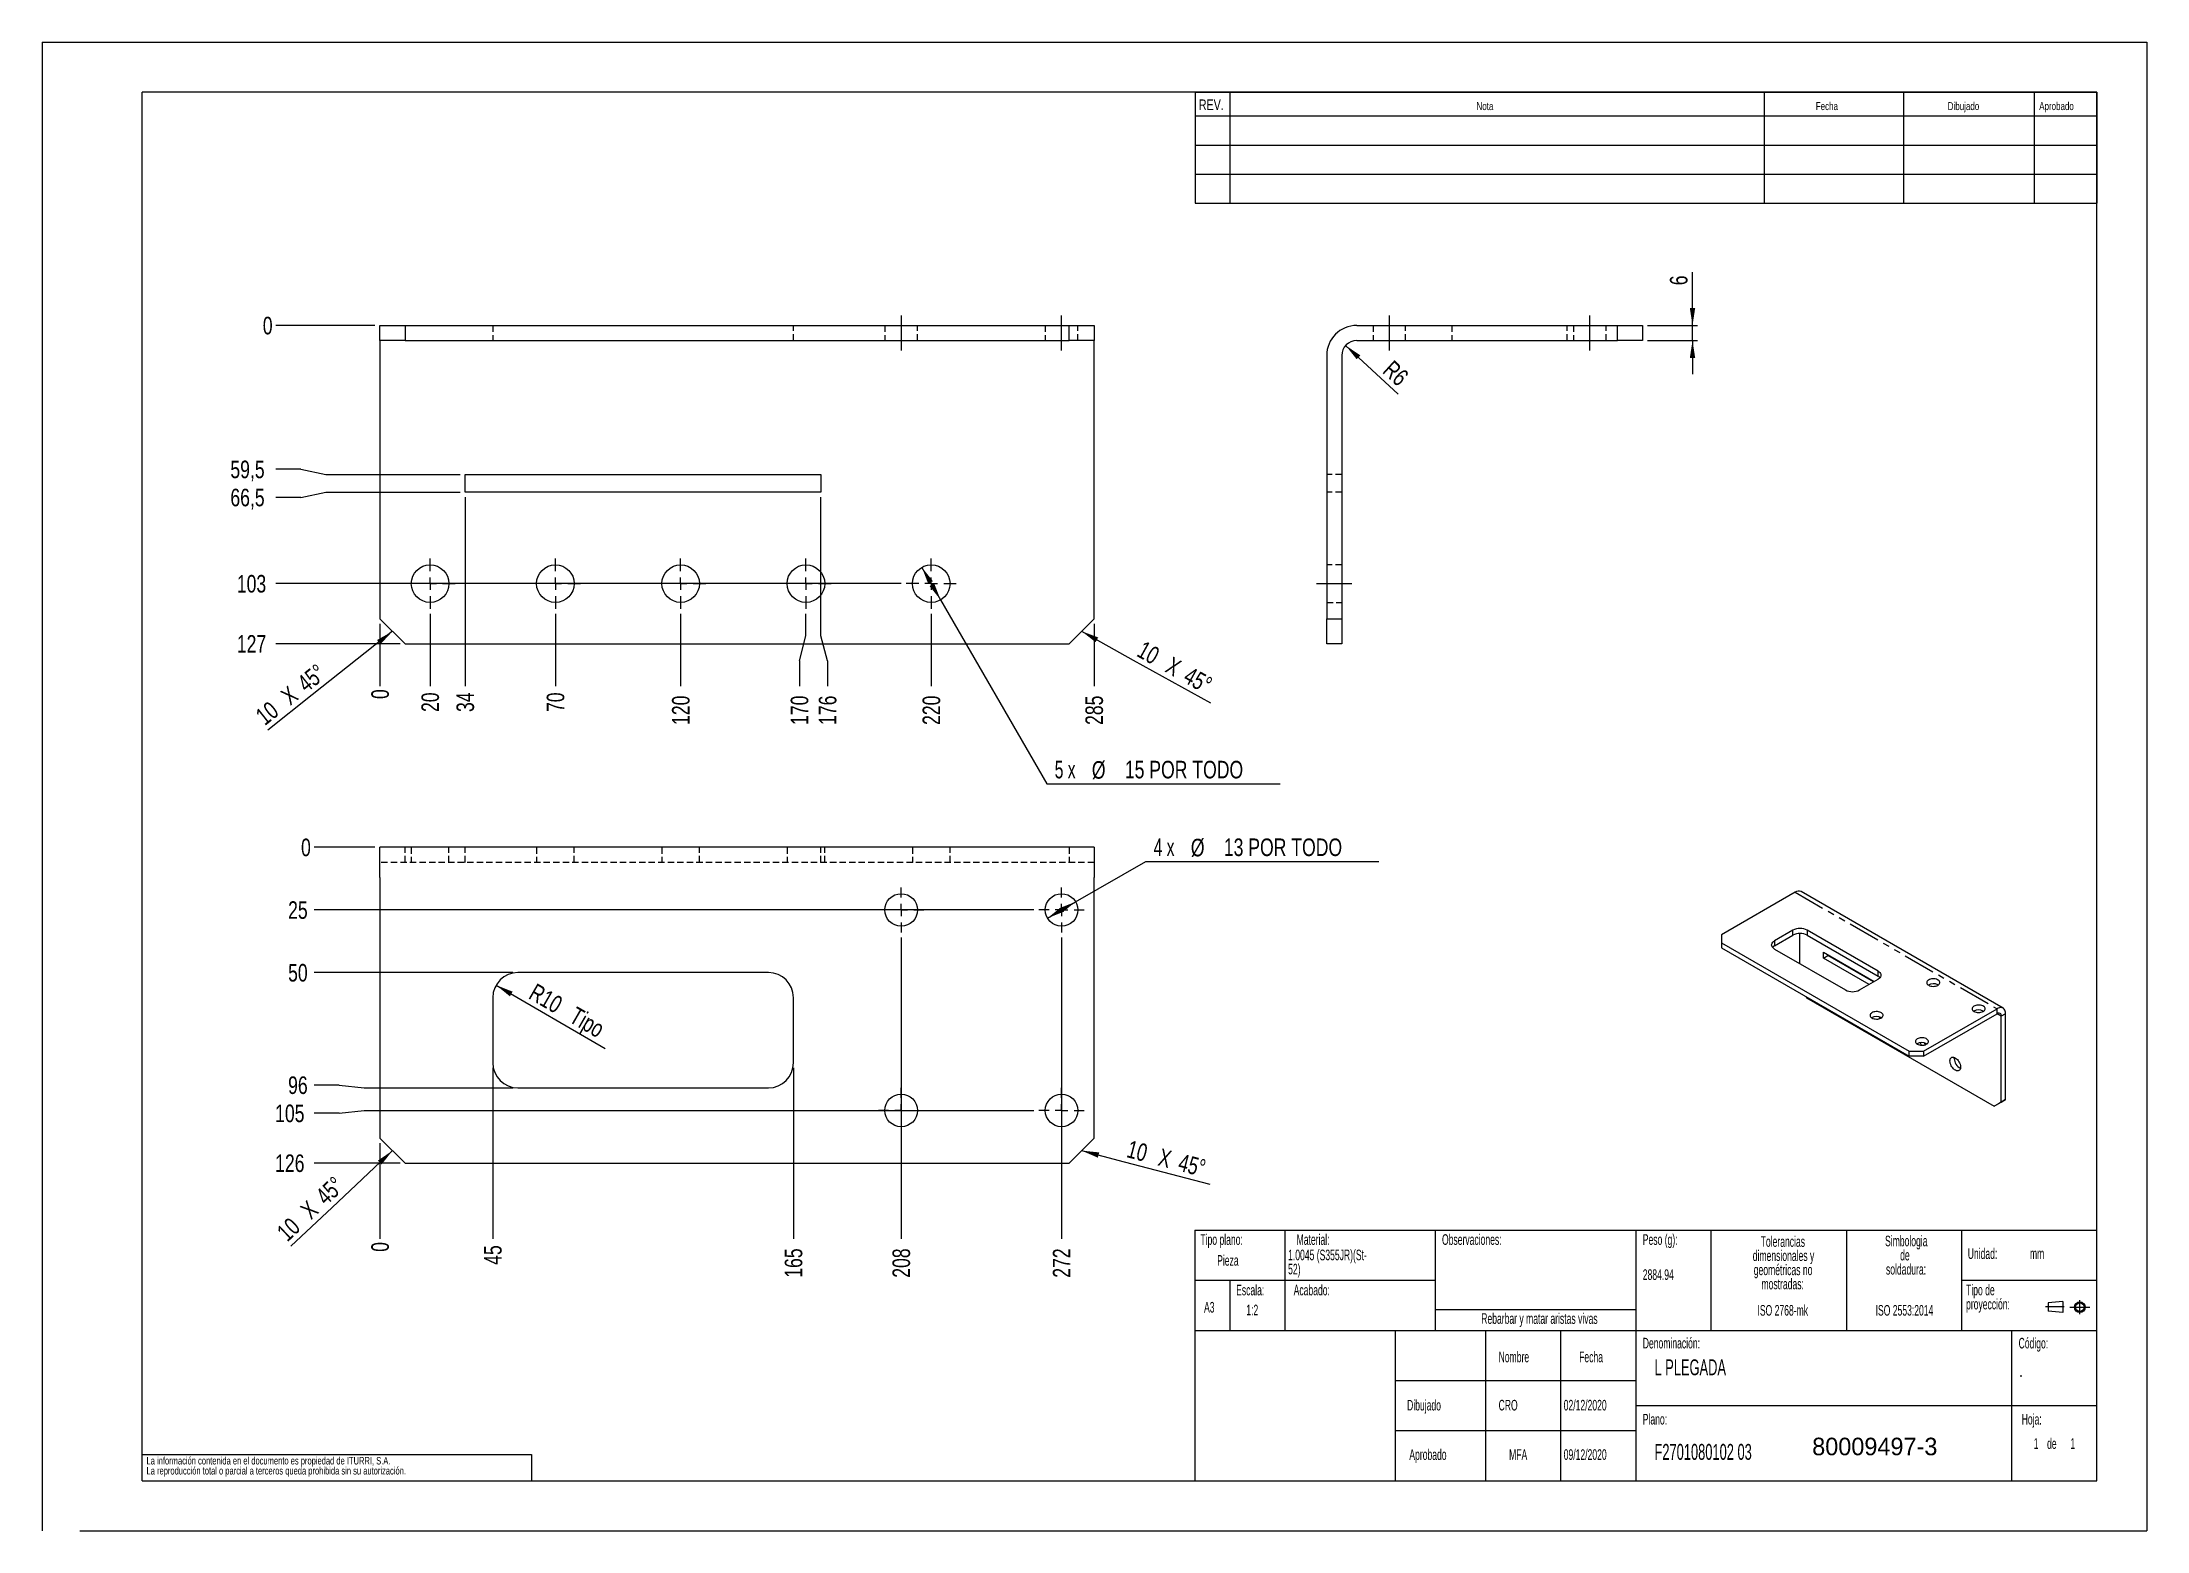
# Model space of a CAD drawing. Extents: x 0 to 1043, y 0 to 317.
# Drawn here: x 0 to 420, y 0 to 297 of the extents above; entities that cross this region are included whole.
import ezdxf

# ---------------------------------------------------------------- set-up
doc = ezdxf.new("R2010")
doc.units = 0
for name, pattern in [('SLD-CENTRADA-DOBLE', [12.7, 6.35, -1.27, 1.27, -1.27, 1.27, -1.27]), ('SLD-CENTRADA-TRAZOS-LARGOS', [19.05, 15.24, -1.27, 1.27, -1.27]), ('SLD-CONTINUA', [0]), ('SLD-DISCONTINUA', [1.905, 1.27, -0.635])]:
    doc.linetypes.add(name, pattern=pattern)
doc.layers.get('0').update_dxf_attribs({"linetype": 'CONTINUOUS'})
doc.layers.add('FORMATO', color=7, linetype='SLD-CONTINUA')
doc.layers.add('SLD-0', color=179, linetype='SLD-CONTINUA')
doc.styles.add('SLDTEXTSTYLE0', font='TXT', dxfattribs={"width": 0.605})
doc.styles.add('SLDTEXTSTYLE1', font='TXT', dxfattribs={"width": 0.75})
doc.styles.add('SLDTEXTSTYLE2', font='TXT', dxfattribs={"width": 0.666667})
doc.dimstyles.new('SLDDIMSTYLE0', dxfattribs={"dimtxt": 3.5, "dimasz": 3.5, "dimexe": 0, "dimexo": 0.0625, "dimgap": 0.875, "dimtad": 0, "dimtih": 1, "dimtoh": 1, "dimdec": 0, "dimlfac": 2, "dimrnd": 1e-09, "dimdsep": 46, "dimtxsty": 'SLDTEXTSTYLE1', "dimblk1": 'NONE', "dimblk2": 'NONE', "dimsah": 1, "dimcen": 0.09, "dimadec": 0, "dimazin": 0, "dimtfac": 1, "dimtdec": 0, "dimtofl": 0, "dimtmove": 0, "dimatfit": 3, "dimldrblk": 'NONE', "dimfxl": 0, "dimtolj": 1, "dimtzin": 12, "dimarcsym": 0})
doc.dimstyles.new('SLDDIMSTYLE1', dxfattribs={"dimtxt": 3.5, "dimasz": 3.5, "dimexe": 0, "dimexo": 0.0625, "dimgap": 0.875, "dimtad": 0, "dimtih": 1, "dimtoh": 1, "dimdec": 1, "dimlfac": 2, "dimrnd": 1e-09, "dimzin": 12, "dimdsep": 46, "dimtxsty": 'SLDTEXTSTYLE1', "dimblk1": 'NONE', "dimblk2": 'NONE', "dimsah": 1, "dimcen": 0.09, "dimadec": 0, "dimazin": 0, "dimtfac": 1, "dimtdec": 1, "dimtofl": 0, "dimtmove": 0, "dimatfit": 3, "dimldrblk": 'NONE', "dimfxl": 0, "dimtolj": 1, "dimtzin": 12, "dimarcsym": 0})
doc.dimstyles.new('SLDDIMSTYLE2', dxfattribs={"dimtxt": 3.5, "dimasz": 3.5, "dimexe": 0, "dimexo": 0.0625, "dimgap": 0.875, "dimtad": 0, "dimtih": 1, "dimtoh": 1, "dimdec": 6, "dimlfac": 2, "dimrnd": 1e-09, "dimzin": 12, "dimdsep": 46, "dimtxsty": 'SLDTEXTSTYLE1', "dimsah": 1, "dimcen": 0, "dimadec": 0, "dimazin": 0, "dimtfac": 1, "dimtdec": 1, "dimtmove": 0, "dimatfit": 3, "dimfxl": 0, "dimtolj": 1, "dimtzin": 12, "dimarcsym": 0})
doc.dimstyles.new('SLDDIMSTYLE3', dxfattribs={"dimtxt": 3.5, "dimasz": 3.5, "dimexe": 0, "dimexo": 0.0625, "dimgap": 0.875, "dimtad": 1, "dimdec": 1, "dimlfac": 2, "dimrnd": 1e-09, "dimzin": 12, "dimdsep": 46, "dimtxsty": 'SLDTEXTSTYLE1', "dimsah": 1, "dimcen": 0, "dimadec": 0, "dimazin": 0, "dimtfac": 1, "dimtdec": 1, "dimtofl": 0, "dimtmove": 1, "dimatfit": 3, "dimfxl": 0, "dimtolj": 1, "dimtzin": 12, "dimarcsym": 0})
doc.dimstyles.new('SLDDIMSTYLE4', dxfattribs={"dimtxt": 3.5, "dimasz": 3.5, "dimexe": 0, "dimexo": 0.0625, "dimgap": 0.875, "dimtad": 1, "dimdec": 1, "dimlfac": 2, "dimrnd": 1e-09, "dimzin": 12, "dimdsep": 46, "dimtxsty": 'SLDTEXTSTYLE1', "dimsah": 1, "dimcen": 0.09, "dimadec": 0, "dimazin": 0, "dimtfac": 1, "dimtdec": 1, "dimtmove": 0, "dimatfit": 0, "dimfxl": 0, "dimtolj": 1, "dimtzin": 12, "dimarcsym": 0})

msp = doc.modelspace()

# ---------------------------------------------------------------- texts
at = {"insert": (353.20927547, 18.58819538), "char_height": 3.5, "width": 29.5555600299, "attachment_point": 1}
msp.add_mtext('80009497-3', dxfattribs=at)
at = {"layer": 'FORMATO', "attachment_point": 1, "style": 'SLDTEXTSTYLE1'}
for s, insert, char_height in [('REV.', (230.83569636, 285.55214024), 2.116666667), ('Nota', (286.22438362, 285.02581871), 1.5875), ('Fecha', (353.92640633, 285.02581871), 1.5875), ('Dibujado', (380.2608472, 285.02581871), 1.5875), ('Aprobado', (398.51007098, 285.02581871), 1.5875)]:
    msp.add_mtext(s, dxfattribs=dict(at, insert=insert, char_height=char_height))
at = {"layer": 'SLD-0', "style": 'SLDTEXTSTYLE0'}
for s, insert, char_height, attachment_point in [('Tipo plano:', (231.12929082, 59.18086464), 2.1166666667, 1), ('Tipo plano:', (231.12929082, 59.18086464), 2.1166666667, 1), ('Material:', (250.32966909, 59.18086464), 2.116666667, 1), ('Material:', (250.32966909, 59.18086464), 2.116666667, 1), ('Observaciones:', (279.33861511, 59.18086464), 2.1166666667, 1), ('Observaciones:', (279.33861511, 59.18086464), 2.1166666667, 1), ('Peso (g):', (319.40305943, 59.18086464), 2.116666667, 1), ('Peso (g):', (319.40305943, 59.18086464), 2.116666667, 1), ('Pieza', (234.47259474, 55.01919565), 2.116666667, 1), ('Pieza', (234.47259474, 55.01919565), 2.116666667, 1), ('Unidad:', (384.24614919, 56.37062815), 2.116666667, 1), ('Unidad:', (384.24614919, 56.37062815), 2.116666667, 1), ('mm', (396.66217784, 56.37062815), 2.116666667, 1), ('mm', (396.66217784, 56.37062815), 2.116666667, 1), ('2884.94', (319.40305943, 52.1813088), 2.116666667, 1), ('2884.94', (319.40305943, 52.1813088), 2.116666667, 1), ('Escala:', (238.26310497, 49.10146847), 2.116666667, 1), ('Escala:', (238.26310497, 49.10146847), 2.116666667, 1), ('Acabado:', (249.73827693, 49.10146847), 2.116666667, 1), ('Acabado:', (249.73827693, 49.10146847), 2.116666667, 1), ('A3', (231.85934892, 45.67436774), 2.116666667, 1), ('A3', (231.85934892, 45.67436774), 2.116666667, 1), ('1:2', (240.2902322, 45.13474483), 2.116666667, 1), ('1:2', (240.2902322, 45.13474483), 2.116666667, 1), ('Rebarbar y matar aristas vivas', (298.78549011, 43.4237297), 2.1166666667, 2), ('Rebarbar y matar aristas vivas', (298.78549011, 43.4237297), 2.1166666667, 2), ('ISO 2768-mk', (347.33660555, 45.06001736), 2.1166666667, 2), ('ISO 2768-mk', (347.33660555, 45.06001736), 2.1166666667, 2), ('ISO 2553:2014', (371.6253871, 45.06001736), 2.1166666667, 2), ('ISO 2553:2014', (371.6253871, 45.06001736), 2.1166666667, 2), ('Denominación:', (319.40305943, 38.51431126), 2.1166666667, 1), ('Denominación:', (319.40305943, 38.51431126), 2.1166666667, 1), ('Código:', (394.39793937, 38.51431126), 2.116666667, 1), ('Código:', (394.39793937, 38.51431126), 2.116666667, 1), ('Nombre', (290.63774587, 35.75483379), 2.116666667, 1), ('Nombre', (290.63774587, 35.75483379), 2.116666667, 1), ('Fecha', (306.70833095, 35.75483379), 2.116666667, 1), ('Fecha', (306.70833095, 35.75483379), 2.116666667, 1), ('L PLEGADA', (321.73896976, 34.21733212), 3.175, 1), ('L PLEGADA', (321.73896976, 34.21733212), 3.175, 1), ('-', (394.58638598, 32.19316863), 2.11666667, 1), ('-', (394.58638598, 32.19316863), 2.11666667, 1), ('Dibujado', (272.3731861, 26.14030871), 2.116666667, 1), ('Dibujado', (272.3731861, 26.14030871), 2.116666667, 1), ('CRO', (290.63774587, 26.14030877), 2.116666667, 1), ('02/12/2020', (303.6286535, 26.14030877), 2.116666667, 1), ('Plano:', (319.40305943, 23.33826749), 2.116666667, 1), ('Plano:', (319.40305943, 23.33826749), 2.116666667, 1), ('Hoja:', (395.01391774, 23.33826749), 2.116666667, 1), ('Hoja:', (395.01391774, 23.33826749), 2.116666667, 1), ('F2701080102 03', (321.73896976, 17.34676089), 3.175, 1), ('F2701080102 03', (321.73896976, 17.34676089), 3.175, 1), ('1', (397.41271376, 18.47490375), 2.11666667, 1), ('1', (397.41271376, 18.47490375), 2.11666667, 1), ('1', (397.41271376, 18.47490375), 2.11666667, 1), ('1', (397.41271376, 18.47490375), 2.11666667, 1), ('de', (400.07750248, 18.47490369), 2.116666667, 1), ('de', (400.07750248, 18.47490369), 2.116666667, 1), ('de', (400.07750248, 18.47490369), 2.116666667, 1), ('de', (400.07750248, 18.47490369), 2.116666667, 1), ('1', (404.73079952, 18.47490375), 2.11666667, 1), ('1', (404.73079952, 18.47490375), 2.11666667, 1), ('1', (404.73079952, 18.47490375), 2.11666667, 1), ('1', (404.73079952, 18.47490375), 2.11666667, 1), ('Aprobado', (272.82454183, 16.28235867), 2.116666667, 1), ('Aprobado', (272.82454183, 16.28235867), 2.116666667, 1), ('MFA', (292.73505847, 16.28235873), 2.116666667, 1), ('09/12/2020', (303.6286535, 16.28235873), 2.116666667, 1)]:
    msp.add_mtext(s, dxfattribs=dict(at, insert=insert, char_height=char_height, attachment_point=attachment_point))

# ---------------------------------------------------------------- blocks, each defined once
blk = doc.blocks.new('BLOQUE3')
at = {"color": 7, "linetype": 'SLD-CENTRADA-TRAZOS-LARGOS'}
for p, q in [((397.92, 130.06), (394.8, 130.06)), ((398.88, 130.02), (402.16, 130.02)), ((400.52, 128.85), (400.52, 131.19))]:
    blk.add_line(p, q, dxfattribs=at)
at = {"color": 7, "linetype": 'SLD-CONTINUA'}
for p, q in [((397.68, 130.95), (395.23, 130.77)), ((395.23, 130.77), (395.23, 129.34)), ((397.68, 130.95), (397.68, 129.16)), ((397.68, 129.16), (395.23, 129.34))]:
    blk.add_line(p, q, dxfattribs=at)
for radius in [0.892, 0.713]:
    blk.add_circle((400.52, 130.02), radius, dxfattribs=at)
blk = doc.blocks.new('SW_NOTE_0')
at = {"layer": 'SLD-0', "color": 0, "attachment_point": 2, "style": 'SLDTEXTSTYLE0'}
for s, insert, char_height in [('dimensionales y', (7.54, -0.09), 2.1167), ('Tolerancias', (7.41, 2.73), 2.1167), ('geométricas no', (7.46, -2.92), 2.1167), ('mostradas:', (7.38, -5.74), 2.117)]:
    blk.add_mtext(s, dxfattribs=dict(at, insert=insert, char_height=char_height))
blk = doc.blocks.new('SW_NOTE_0_1')
at = {"layer": 'SLD-0', "color": 0, "attachment_point": 1, "style": 'SLDTEXTSTYLE0'}
for s, insert, char_height in [('Tipo de', (0, 2.73), 2.117), ('proyección:', (0, -0.09), 2.1167)]:
    blk.add_mtext(s, dxfattribs=dict(at, insert=insert, char_height=char_height))
blk = doc.blocks.new('SW_NOTE_0_2')
at = {"layer": 'SLD-0', "color": 0, "char_height": 2.117, "attachment_point": 2, "style": 'SLDTEXTSTYLE0'}
for s, insert in [('Simbologia', (7.11, 2.73)), ('de', (6.84, -0.09)), ('soldadura:', (7.06, -2.92))]:
    blk.add_mtext(s, dxfattribs=dict(at, insert=insert))
blk = doc.blocks.new('SW_NOTE_0_3')
at = {"layer": 'SLD-0', "color": 0, "attachment_point": 1, "style": 'SLDTEXTSTYLE0'}
for s, insert, char_height in [('52)', (0, -0.09), 2.117), ('1.0045 (S355JR)(St-', (0, 2.73), 2.1167)]:
    blk.add_mtext(s, dxfattribs=dict(at, insert=insert, char_height=char_height))
blk = doc.blocks.new('SW_NOTE_0_4')
at = {"layer": 'SLD-0', "color": 0, "char_height": 1.5, "attachment_point": 1, "style": 'SLDTEXTSTYLE1'}
for s, insert in [('La información contenida en el documento es propiedad de ITURRI, S.A.', (0, 1.93)), ('La reproducción total o parcial a terceros queda prohibida sin su autorización.', (0, -0.07))]:
    blk.add_mtext(s, dxfattribs=dict(at, insert=insert))
blk = doc.blocks.new('SW_NOTE_0_5')
at = {"layer": 'SLD-0', "color": 0, "attachment_point": 2, "style": 'SLDTEXTSTYLE0'}
for s, insert, char_height in [('dimensionales y', (7.54, -0.09), 2.1167), ('Tolerancias', (7.41, 2.73), 2.1167), ('geométricas no', (7.46, -2.92), 2.1167), ('mostradas:', (7.38, -5.74), 2.117)]:
    blk.add_mtext(s, dxfattribs=dict(at, insert=insert, char_height=char_height))
blk = doc.blocks.new('SW_NOTE_0_6')
at = {"layer": 'SLD-0', "color": 0, "attachment_point": 1, "style": 'SLDTEXTSTYLE0'}
for s, insert, char_height in [('Tipo de', (0, 2.73), 2.117), ('proyección:', (0, -0.09), 2.1167)]:
    blk.add_mtext(s, dxfattribs=dict(at, insert=insert, char_height=char_height))
blk = doc.blocks.new('SW_NOTE_0_7')
at = {"layer": 'SLD-0', "color": 0, "char_height": 2.117, "attachment_point": 2, "style": 'SLDTEXTSTYLE0'}
for s, insert in [('Simbologia', (7.11, 2.73)), ('de', (6.84, -0.09)), ('soldadura:', (7.06, -2.92))]:
    blk.add_mtext(s, dxfattribs=dict(at, insert=insert))
blk = doc.blocks.new('SW_NOTE_0_8')
at = {"layer": 'SLD-0', "color": 0, "attachment_point": 1, "style": 'SLDTEXTSTYLE0'}
for s, insert, char_height in [('52)', (0, -0.09), 2.117), ('1.0045 (S355JR)(St-', (0, 2.73), 2.1167)]:
    blk.add_mtext(s, dxfattribs=dict(at, insert=insert, char_height=char_height))
blk = doc.blocks.new('SW_NOTE_0_9')
at = {"layer": 'SLD-0', "color": 0, "char_height": 1.5, "attachment_point": 1, "style": 'SLDTEXTSTYLE1'}
for s, insert in [('La información contenida en el documento es propiedad de ITURRI, S.A.', (0, 1.93)), ('La reproducción total o parcial a terceros queda prohibida sin su autorización.', (0, -0.07))]:
    blk.add_mtext(s, dxfattribs=dict(at, insert=insert))
blk = doc.blocks.new('_D')
at = {"layer": 'FORMATO'}
blk.add_line((67.42, 180.97), (67.42, 168.54), dxfattribs=at)
at = {"layer": 'FORMATO', "insert": (65.69, 165.95), "char_height": 3.5, "attachment_point": 1, "rotation": 90, "style": 'SLDTEXTSTYLE1'}
blk.add_mtext('0', dxfattribs=at)
blk = doc.blocks.new('_NONE')
blk = doc.blocks.new('_D_1')
at = {"layer": 'FORMATO', "color": 7}
blk.add_line((77.42, 182.97), (77.42, 168.54), dxfattribs=at)
at = {"layer": 'FORMATO', "color": 7, "insert": (75.69, 163.36), "char_height": 3.5, "attachment_point": 1, "rotation": 90, "style": 'SLDTEXTSTYLE1'}
blk.add_mtext('20', dxfattribs=at)
blk = doc.blocks.new('_D_2')
at = {"layer": 'FORMATO', "color": 7}
blk.add_line((84.42, 206.22), (84.42, 168.54), dxfattribs=at)
at = {"layer": 'FORMATO', "color": 7, "insert": (82.69, 163.36), "char_height": 3.5, "attachment_point": 1, "rotation": 90, "style": 'SLDTEXTSTYLE1'}
blk.add_mtext('34', dxfattribs=at)
blk = doc.blocks.new('_D_3')
at = {"layer": 'FORMATO', "color": 7}
blk.add_line((102.42, 182.97), (102.42, 168.54), dxfattribs=at)
at = {"layer": 'FORMATO', "color": 7, "insert": (100.69, 163.36), "char_height": 3.5, "attachment_point": 1, "rotation": 90, "style": 'SLDTEXTSTYLE1'}
blk.add_mtext('70', dxfattribs=at)
blk = doc.blocks.new('_D_4')
at = {"layer": 'FORMATO', "color": 7}
blk.add_line((127.42, 182.97), (127.42, 168.54), dxfattribs=at)
at = {"layer": 'FORMATO', "color": 7, "insert": (125.69, 160.78), "char_height": 3.5, "attachment_point": 1, "rotation": 90, "style": 'SLDTEXTSTYLE1'}
blk.add_mtext('120', dxfattribs=at)
blk = doc.blocks.new('_D_5')
at = {"layer": 'FORMATO', "color": 7}
for p, q in [((152.42, 178.54), (152.42, 182.97)), ((151.12, 173.54), (152.42, 178.54)), ((151.12, 173.54), (151.12, 168.54))]:
    blk.add_line(p, q, dxfattribs=at)
at = {"layer": 'FORMATO', "color": 7, "insert": (149.38, 160.78), "char_height": 3.5, "attachment_point": 1, "rotation": 90, "style": 'SLDTEXTSTYLE1'}
blk.add_mtext('170', dxfattribs=at)
blk = doc.blocks.new('_D_6')
at = {"layer": 'FORMATO', "color": 7}
for p, q in [((155.42, 178.54), (155.42, 206.22)), ((156.73, 173.54), (155.42, 178.54)), ((156.73, 173.54), (156.73, 168.54))]:
    blk.add_line(p, q, dxfattribs=at)
at = {"layer": 'FORMATO', "color": 7, "insert": (154.99, 160.78), "char_height": 3.5, "attachment_point": 1, "rotation": 90, "style": 'SLDTEXTSTYLE1'}
blk.add_mtext('176', dxfattribs=at)
blk = doc.blocks.new('_D_7')
at = {"layer": 'FORMATO', "color": 7}
blk.add_line((177.42, 182.97), (177.42, 168.54), dxfattribs=at)
at = {"layer": 'FORMATO', "color": 7, "insert": (175.69, 160.78), "char_height": 3.5, "attachment_point": 1, "rotation": 90, "style": 'SLDTEXTSTYLE1'}
blk.add_mtext('220', dxfattribs=at)
blk = doc.blocks.new('_D_8')
at = {"layer": 'FORMATO', "color": 7}
blk.add_line((209.92, 180.97), (209.92, 168.54), dxfattribs=at)
at = {"layer": 'FORMATO', "color": 7, "insert": (208.19, 160.78), "char_height": 3.5, "attachment_point": 1, "rotation": 90, "style": 'SLDTEXTSTYLE1'}
blk.add_mtext('285', dxfattribs=at)
blk = doc.blocks.new('_D_9')
at = {"layer": 'FORMATO'}
blk.add_line((66.42, 240.47), (46.62, 240.47), dxfattribs=at)
at = {"layer": 'FORMATO', "insert": (44.04, 242.2), "char_height": 3.5, "attachment_point": 1, "style": 'SLDTEXTSTYLE1'}
blk.add_mtext('0', dxfattribs=at)
blk = doc.blocks.new('_D_10')
at = {"layer": 'FORMATO', "color": 7}
for p, q in [((51.62, 211.78), (46.62, 211.78)), ((51.62, 211.78), (56.62, 210.72)), ((56.62, 210.72), (83.42, 210.72))]:
    blk.add_line(p, q, dxfattribs=at)
at = {"layer": 'FORMATO', "color": 7, "insert": (37.57, 213.51), "char_height": 3.5, "attachment_point": 1, "style": 'SLDTEXTSTYLE1'}
blk.add_mtext('59,5', dxfattribs=at)
blk = doc.blocks.new('_D_11')
at = {"layer": 'FORMATO', "color": 7}
for p, q in [((51.62, 206.16), (46.62, 206.16)), ((51.62, 206.16), (56.62, 207.22)), ((56.62, 207.22), (83.42, 207.22))]:
    blk.add_line(p, q, dxfattribs=at)
at = {"layer": 'FORMATO', "color": 7, "insert": (37.57, 207.9), "char_height": 3.5, "attachment_point": 1, "style": 'SLDTEXTSTYLE1'}
blk.add_mtext('66,5', dxfattribs=at)
blk = doc.blocks.new('_D_12')
at = {"layer": 'FORMATO', "color": 7}
blk.add_line((171.42, 188.97), (46.62, 188.97), dxfattribs=at)
at = {"layer": 'FORMATO', "color": 7, "insert": (38.86, 190.7), "char_height": 3.5, "attachment_point": 1, "style": 'SLDTEXTSTYLE1'}
blk.add_mtext('103', dxfattribs=at)
blk = doc.blocks.new('_D_13')
at = {"layer": 'FORMATO', "color": 7}
blk.add_line((71.42, 176.97), (46.62, 176.97), dxfattribs=at)
at = {"layer": 'FORMATO', "color": 7, "insert": (38.86, 178.7), "char_height": 3.5, "attachment_point": 1, "style": 'SLDTEXTSTYLE1'}
blk.add_mtext('127', dxfattribs=at)
blk = doc.blocks.new('_D_14')
at = {"layer": 'FORMATO'}
for p, q in [((175.55, 192.22), (179.3, 185.72)), ((179.3, 185.72), (200.47, 149.05)), ((200.47, 149.05), (247.02, 149.05))]:
    blk.add_line(p, q, dxfattribs=at)
for points in [[(175.55, 192.22), (176.83, 188.92), (177.76, 189.46)], [(179.3, 185.72), (178.01, 189.02), (177.08, 188.48)]]:
    blk.add_solid(points, dxfattribs=at)
at = {"layer": 'FORMATO', "char_height": 3.5, "attachment_point": 1}
for s, insert, style in [('5 x', (202.06, 153.62), 'SLDTEXTSTYLE2'), ('%%c', (209.47, 153.56), 'SLDTEXTSTYLE1'), ('15 POR TODO', (216.06, 153.62), 'SLDTEXTSTYLE1')]:
    blk.add_mtext(s, dxfattribs=dict(at, insert=insert, style=style))
blk = doc.blocks.new('SW_CHAMFER_DIMENSION_0')
at = {"layer": 'FORMATO', "color": 0}
for p, q in [((-10.29, 5.74), (0, 0)), ((0, 0), (15.43, -8.56))]:
    blk.add_line(p, q, dxfattribs=at)
blk.add_solid([(-10.29, 5.74), (-7.5, 3.56), (-6.97, 4.5)], dxfattribs=at)
at = {"layer": 'FORMATO', "color": 0, "char_height": 3.5, "attachment_point": 1, "rotation": 330.9751, "style": 'SLDTEXTSTYLE1'}
for s, insert in [('10', (2.19, 3.95)), ('X', (7.86, 0.8)), ('45°', (11.46, -1.2))]:
    blk.add_mtext(s, dxfattribs=dict(at, insert=insert))
blk = doc.blocks.new('SW_CHAMFER_DIMENSION_1')
at = {"layer": 'FORMATO', "color": 0}
for p, q in [((24.86, 19.73), (8.85, 7.02)), ((8.85, 7.02), (0, 0))]:
    blk.add_line(p, q, dxfattribs=at)
blk.add_solid([(24.86, 19.73), (21.78, 17.98), (22.45, 17.14)], dxfattribs=at)
at = {"layer": 'FORMATO', "color": 0, "char_height": 3.5, "attachment_point": 1, "rotation": 38.4132, "style": 'SLDTEXTSTYLE1'}
for s, insert in [('45°', (5.5, 10.12)), ('X', (2.28, 7.56)), ('10', (-2.8, 3.54))]:
    blk.add_mtext(s, dxfattribs=dict(at, insert=insert))
blk = doc.blocks.new('SW_CENTERMARKSYMBOL_0')
at = {"layer": 'FORMATO', "color": 0}
for p, q in [((0, 2.5), (0, 5)), ((-2.5, 0), (-5, 0)), ((0, 0), (-1.25, 0)), ((0, 0), (0, 1.25)), ((0, 0), (0, -1.25)), ((0, 0), (1.25, 0)), ((2.5, 0), (5, 0)), ((0, -2.5), (0, -5))]:
    blk.add_line(p, q, dxfattribs=at)
blk = doc.blocks.new('SW_CENTERMARKSYMBOL_1')
at = {"layer": 'FORMATO', "color": 0}
for p, q in [((0, 2.5), (0, 5)), ((-2.5, 0), (-5, 0)), ((0, 0), (-1.25, 0)), ((0, 0), (0, 1.25)), ((0, 0), (0, -1.25)), ((0, 0), (1.25, 0)), ((2.5, 0), (5, 0)), ((0, -2.5), (0, -5))]:
    blk.add_line(p, q, dxfattribs=at)
blk = doc.blocks.new('SW_CENTERMARKSYMBOL_2')
at = {"layer": 'FORMATO', "color": 0}
for p, q in [((0, 2.5), (0, 5)), ((-2.5, 0), (-5, 0)), ((0, 0), (-1.25, 0)), ((0, 0), (0, 1.25)), ((0, 0), (0, -1.25)), ((0, 0), (1.25, 0)), ((2.5, 0), (5, 0)), ((0, -2.5), (0, -5))]:
    blk.add_line(p, q, dxfattribs=at)
blk = doc.blocks.new('SW_CENTERMARKSYMBOL_3')
at = {"layer": 'FORMATO', "color": 0}
for p, q in [((0, 2.5), (0, 5)), ((-2.5, 0), (-5, 0)), ((0, 0), (-1.25, 0)), ((0, 0), (0, 1.25)), ((0, 0), (0, -1.25)), ((0, 0), (1.25, 0)), ((2.5, 0), (5, 0)), ((0, -2.5), (0, -5))]:
    blk.add_line(p, q, dxfattribs=at)
blk = doc.blocks.new('SW_CENTERMARKSYMBOL_4')
at = {"layer": 'FORMATO', "color": 0}
for p, q in [((0, 2.5), (0, 5)), ((-2.5, 0), (-5, 0)), ((0, 0), (-1.25, 0)), ((0, 0), (0, 1.25)), ((0, 0), (0, -1.25)), ((0, 0), (1.25, 0)), ((2.5, 0), (5, 0)), ((0, -2.5), (0, -5))]:
    blk.add_line(p, q, dxfattribs=at)
blk = doc.blocks.new('_D_15')
at = {"layer": 'FORMATO', "color": 7}
blk.add_line((260.11, 236.49), (270.62, 226.76), dxfattribs=at)
blk.add_solid([(260.11, 236.49), (262.32, 233.72), (263.05, 234.51)], dxfattribs=at)
at = {"layer": 'FORMATO', "color": 7, "insert": (269.64, 233.75), "char_height": 3.5, "attachment_point": 1, "rotation": 317.6943, "style": 'SLDTEXTSTYLE1'}
blk.add_mtext('R6', dxfattribs=at)
blk = doc.blocks.new('_D_16')
at = {"layer": 'FORMATO', "color": 7}
for p, q in [((329.33, 240.47), (329.33, 251.08)), ((320.33, 240.47), (330.33, 240.47)), ((329.33, 237.47), (329.33, 240.47)), ((320.33, 237.47), (330.33, 237.47)), ((329.33, 237.47), (329.33, 230.74))]:
    blk.add_line(p, q, dxfattribs=at)
for points in [[(329.33, 240.47), (329.87, 243.97), (328.79, 243.97)], [(329.33, 237.47), (328.79, 233.97), (329.87, 233.97)]]:
    blk.add_solid(points, dxfattribs=at)
at = {"layer": 'FORMATO', "color": 7, "insert": (324.82, 248.49), "char_height": 3.5, "attachment_point": 1, "rotation": 90, "style": 'SLDTEXTSTYLE1'}
blk.add_mtext('6', dxfattribs=at)
blk = doc.blocks.new('_D_17')
at = {"layer": 'FORMATO'}
blk.add_line((67.42, 77.37), (67.42, 58.25), dxfattribs=at)
at = {"layer": 'FORMATO', "insert": (65.69, 55.67), "char_height": 3.5, "attachment_point": 1, "rotation": 90, "style": 'SLDTEXTSTYLE1'}
blk.add_mtext('0', dxfattribs=at)
blk = doc.blocks.new('_D_18')
at = {"layer": 'FORMATO', "color": 7}
blk.add_line((89.92, 92.37), (89.92, 58.25), dxfattribs=at)
at = {"layer": 'FORMATO', "color": 7, "insert": (88.19, 53.08), "char_height": 3.5, "attachment_point": 1, "rotation": 90, "style": 'SLDTEXTSTYLE1'}
blk.add_mtext('45', dxfattribs=at)
blk = doc.blocks.new('_D_19')
at = {"layer": 'FORMATO', "color": 7}
blk.add_line((149.92, 92.37), (149.92, 58.25), dxfattribs=at)
at = {"layer": 'FORMATO', "color": 7, "insert": (148.19, 50.5), "char_height": 3.5, "attachment_point": 1, "rotation": 90, "style": 'SLDTEXTSTYLE1'}
blk.add_mtext('165', dxfattribs=at)
blk = doc.blocks.new('_D_20')
at = {"layer": 'FORMATO', "color": 7}
blk.add_line((171.42, 118.37), (171.42, 58.25), dxfattribs=at)
at = {"layer": 'FORMATO', "color": 7, "insert": (169.69, 50.5), "char_height": 3.5, "attachment_point": 1, "rotation": 90, "style": 'SLDTEXTSTYLE1'}
blk.add_mtext('208', dxfattribs=at)
blk = doc.blocks.new('_D_21')
at = {"layer": 'FORMATO', "color": 7}
blk.add_line((203.42, 118.37), (203.42, 58.25), dxfattribs=at)
at = {"layer": 'FORMATO', "color": 7, "insert": (201.69, 50.5), "char_height": 3.5, "attachment_point": 1, "rotation": 90, "style": 'SLDTEXTSTYLE1'}
blk.add_mtext('272', dxfattribs=at)
blk = doc.blocks.new('_D_22')
at = {"layer": 'FORMATO'}
blk.add_line((66.42, 136.37), (54.26, 136.37), dxfattribs=at)
at = {"layer": 'FORMATO', "insert": (51.67, 138.1), "char_height": 3.5, "attachment_point": 1, "style": 'SLDTEXTSTYLE1'}
blk.add_mtext('0', dxfattribs=at)
blk = doc.blocks.new('_D_23')
at = {"layer": 'FORMATO', "color": 7}
blk.add_line((197.92, 123.87), (54.26, 123.87), dxfattribs=at)
at = {"layer": 'FORMATO', "color": 7, "insert": (49.09, 125.6), "char_height": 3.5, "attachment_point": 1, "style": 'SLDTEXTSTYLE1'}
blk.add_mtext('25', dxfattribs=at)
blk = doc.blocks.new('_D_24')
at = {"layer": 'FORMATO', "color": 7}
blk.add_line((93.92, 111.37), (54.26, 111.37), dxfattribs=at)
at = {"layer": 'FORMATO', "color": 7, "insert": (49.09, 113.1), "char_height": 3.5, "attachment_point": 1, "style": 'SLDTEXTSTYLE1'}
blk.add_mtext('50', dxfattribs=at)
blk = doc.blocks.new('_D_25')
at = {"layer": 'FORMATO', "color": 7}
for p, q in [((59.26, 88.92), (54.26, 88.92)), ((59.26, 88.92), (64.26, 88.37)), ((64.26, 88.37), (93.92, 88.37))]:
    blk.add_line(p, q, dxfattribs=at)
at = {"layer": 'FORMATO', "color": 7, "insert": (49.09, 90.66), "char_height": 3.5, "attachment_point": 1, "style": 'SLDTEXTSTYLE1'}
blk.add_mtext('96', dxfattribs=at)
blk = doc.blocks.new('_D_26')
at = {"layer": 'FORMATO', "color": 7}
for p, q in [((59.26, 83.31), (54.26, 83.31)), ((59.26, 83.31), (64.26, 83.87)), ((64.26, 83.87), (197.92, 83.87))]:
    blk.add_line(p, q, dxfattribs=at)
at = {"layer": 'FORMATO', "color": 7, "insert": (46.5, 85.04), "char_height": 3.5, "attachment_point": 1, "style": 'SLDTEXTSTYLE1'}
blk.add_mtext('105', dxfattribs=at)
blk = doc.blocks.new('_D_27')
at = {"layer": 'FORMATO', "color": 7}
blk.add_line((71.42, 73.37), (54.26, 73.37), dxfattribs=at)
at = {"layer": 'FORMATO', "color": 7, "insert": (46.5, 75.1), "char_height": 3.5, "attachment_point": 1, "style": 'SLDTEXTSTYLE1'}
blk.add_mtext('126', dxfattribs=at)
blk = doc.blocks.new('_D_28')
at = {"layer": 'FORMATO'}
for p, q in [((206.24, 125.49), (220.21, 133.56)), ((220.21, 133.56), (266.76, 133.56)), ((200.61, 122.24), (206.24, 125.49))]:
    blk.add_line(p, q, dxfattribs=at)
for points in [[(200.61, 122.24), (203.91, 123.53), (203.37, 124.46)], [(206.24, 125.49), (202.94, 124.21), (203.47, 123.28)]]:
    blk.add_solid(points, dxfattribs=at)
at = {"layer": 'FORMATO', "char_height": 3.5, "attachment_point": 1}
for s, insert, style in [('4 x', (221.8, 138.13), 'SLDTEXTSTYLE2'), ('%%c', (229.22, 138.07), 'SLDTEXTSTYLE1'), ('13 POR TODO', (235.81, 138.13), 'SLDTEXTSTYLE1')]:
    blk.add_mtext(s, dxfattribs=dict(at, insert=insert, style=style))
blk = doc.blocks.new('SW_CHAMFER_DIMENSION_2')
at = {"layer": 'FORMATO', "color": 0}
for p, q in [((-8.53, 2.25), (0, 0)), ((0, 0), (17.07, -4.44))]:
    blk.add_line(p, q, dxfattribs=at)
blk.add_solid([(-8.53, 2.25), (-5.28, 0.84), (-5, 1.88)], dxfattribs=at)
at = {"layer": 'FORMATO', "color": 0, "char_height": 3.5, "attachment_point": 1, "rotation": 345.4179, "style": 'SLDTEXTSTYLE1'}
for s, insert in [('10', (1.14, 4.37)), ('X', (7.41, 2.73)), ('45°', (11.4, 1.7))]:
    blk.add_mtext(s, dxfattribs=dict(at, insert=insert))
blk = doc.blocks.new('SW_CHAMFER_DIMENSION_3')
at = {"layer": 'FORMATO', "color": 0}
for p, q in [((20.3, 19.08), (8.24, 7.72)), ((8.24, 7.72), (0, 0))]:
    blk.add_line(p, q, dxfattribs=at)
blk.add_solid([(20.3, 19.08), (17.38, 17.07), (18.12, 16.29)], dxfattribs=at)
at = {"layer": 'FORMATO', "color": 0, "char_height": 3.5, "attachment_point": 1, "rotation": 43.1643, "style": 'SLDTEXTSTYLE1'}
for s, insert in [('45°', (4.65, 10.54)), ('X', (1.64, 7.73)), ('10', (-3.09, 3.29))]:
    blk.add_mtext(s, dxfattribs=dict(at, insert=insert))
blk = doc.blocks.new('_D_29')
at = {"layer": 'FORMATO', "color": 7}
blk.add_line((90.59, 108.87), (112.34, 96.22), dxfattribs=at)
blk.add_solid([(90.59, 108.87), (93.35, 106.64), (93.89, 107.57)], dxfattribs=at)
at = {"layer": 'FORMATO', "color": 7, "char_height": 3.5, "attachment_point": 1, "rotation": 330, "style": 'SLDTEXTSTYLE1'}
for s, insert in [('R10', (98.61, 109.36)), ('Tipo', (106.68, 104.7))]:
    blk.add_mtext(s, dxfattribs=dict(at, insert=insert))
blk = doc.blocks.new('SW_CENTERMARKSYMBOL_5')
at = {"layer": 'FORMATO', "color": 0}
for p, q in [((0, 2.5), (0, 4.5)), ((-2.5, 0), (-4.5, 0)), ((0, 0), (-1.25, 0)), ((0, 0), (0, 1.25)), ((0, 0), (0, -1.25)), ((0, 0), (1.25, 0)), ((2.5, 0), (4.5, 0)), ((0, -2.5), (0, -4.5))]:
    blk.add_line(p, q, dxfattribs=at)
blk = doc.blocks.new('SW_CENTERMARKSYMBOL_6')
at = {"layer": 'FORMATO', "color": 0}
for p, q in [((0, 2.5), (0, 4.5)), ((-2.5, 0), (-4.5, 0)), ((0, 0), (-1.25, 0)), ((0, 0), (0, 1.25)), ((0, 0), (0, -1.25)), ((0, 0), (1.25, 0)), ((2.5, 0), (4.5, 0)), ((0, -2.5), (0, -4.5))]:
    blk.add_line(p, q, dxfattribs=at)
blk = doc.blocks.new('SW_CENTERMARKSYMBOL_7')
at = {"layer": 'FORMATO', "color": 0}
for p, q in [((0, 2.5), (0, 4.5)), ((-2.5, 0), (-4.5, 0)), ((0, 0), (-1.25, 0)), ((0, 0), (0, 1.25)), ((0, 0), (0, -1.25)), ((0, 0), (1.25, 0)), ((2.5, 0), (4.5, 0)), ((0, -2.5), (0, -4.5))]:
    blk.add_line(p, q, dxfattribs=at)
blk = doc.blocks.new('SW_CENTERMARKSYMBOL_8')
at = {"layer": 'FORMATO', "color": 0}
for p, q in [((0, 2.5), (0, 4.5)), ((-2.5, 0), (-4.5, 0)), ((0, 0), (-1.25, 0)), ((0, 0), (0, 1.25)), ((0, 0), (0, -1.25)), ((0, 0), (1.25, 0)), ((2.5, 0), (4.5, 0)), ((0, -2.5), (0, -4.5))]:
    blk.add_line(p, q, dxfattribs=at)

# ---------------------------------------------------------------- dimensions: what is measured, and where the dimension line sits
at = {"layer": 'FORMATO', "color": 7}
dim = msp.add_linear_dim(base=(329.3315521, 240.47071714), p1=(319.3315521, 237.47071714), p2=(319.3315521, 240.47071714), angle=90, dimstyle='SLDDIMSTYLE4', dxfattribs=at)
dim.commit()
dim.dimension.update_dxf_attribs({"geometry": '_D_16', "text_midpoint": (329.3315521, 249.78759757), "dimtype": 160})
for feature_location, offset, dtype, origin, picture, middle in [((84.42193886, 210.72071714), (-37.79893176, 1.05590625), 0, (67.42193886, 240.47071714), '_D_10', (42.09731257, 211.77662339)), ((84.42193886, 207.22071714), (-37.79893176, -1.05590625), 0, (67.42193886, 240.47071714), '_D_11', (42.09731257, 206.1648109)), ((172.42193886, 188.97071714), (-125.79893176, 0), 0, (67.42193886, 240.47071714), '_D_12', (42.74384042, 188.97071714)), ((72.42193886, 176.97071714), (-25.79893176, 0), 0, (67.42193886, 240.47071714), '_D_13', (42.74384042, 176.97071714)), ((84.42193886, 207.22071714), (0, -38.68425212), 1, (67.42193886, 181.97071714), '_D_2', (84.42193886, 165.95035383)), ((155.42193886, 207.22071714), (1.30590625, -38.68425212), 1, (67.42193886, 181.97071714), '_D_6', (156.7278451, 164.65729835)), ((77.42193886, 183.97071714), (0, -15.43425212), 1, (67.42193886, 181.97071714), '_D_1', (77.42193886, 165.95035383)), ((102.42193886, 183.97071714), (0, -15.43425212), 1, (67.42193886, 181.97071714), '_D_3', (102.42193886, 165.95035383)), ((127.42193886, 183.97071714), (0, -15.43425212), 1, (67.42193886, 181.97071714), '_D_4', (127.42193886, 164.65729835)), ((152.42193886, 183.97071714), (-1.30590625, -15.43425212), 1, (67.42193886, 181.97071714), '_D_5', (151.11603261, 164.65729835)), ((177.42193886, 183.97071714), (0, -15.43425212), 1, (67.42193886, 181.97071714), '_D_7', (177.42193886, 164.65729835)), ((209.92193886, 181.97071714), (0, -13.43425212), 1, (67.42193886, 181.97071714), '_D_8', (209.92193886, 164.65729835)), ((198.92193886, 83.86658718), (-144.66202376, -0.55590625), 0, (67.42193886, 136.36658718), '_D_26', (50.38074843, 83.31068094)), ((72.42193886, 73.36658718), (-18.16202376, 0), 0, (67.42193886, 136.36658718), '_D_27', (50.38074843, 73.36658718)), ((198.92193886, 123.86658718), (-144.66202376, 0), 0, (67.42193886, 136.36658718), '_D_23', (51.67380391, 123.86658718)), ((94.92193886, 111.36658718), (-40.66202376, 0), 0, (67.42193886, 136.36658718), '_D_24', (51.67380391, 111.36658718)), ((94.92193886, 88.36658718), (-40.66202376, 0.55590625), 0, (67.42193886, 136.36658718), '_D_25', (51.67380391, 88.92249343)), ((171.42193886, 119.36658718), (0, -61.11267991), 1, (67.42193886, 78.36658718), '_D_20', (171.42193886, 54.3747406)), ((203.42193886, 119.36658718), (0, -61.11267991), 1, (67.42193886, 78.36658718), '_D_21', (203.42193886, 54.3747406)), ((89.92193886, 93.36658718), (0, -35.11267991), 1, (67.42193886, 78.36658718), '_D_18', (89.92193886, 55.66779608)), ((149.92193886, 93.36658718), (0, -35.11267991), 1, (67.42193886, 78.36658718), '_D_19', (149.92193886, 54.3747406))]:
    dim = msp.add_ordinate_dim(feature_location=feature_location, offset=offset, dtype=dtype, origin=origin, dimstyle='SLDDIMSTYLE1', dxfattribs=at)
    dim.commit()
    dim.dimension.update_dxf_attribs({"geometry": picture, "text_midpoint": middle})
at = {"layer": 'FORMATO'}
for feature_location, offset, dtype, origin, picture, middle in [((67.421938857, 240.4707171425), (-20.798931759, 0), 0, (67.421938857, 240.4707171425), '_D_9', (45.3299515012, 240.4707171425)), ((67.421938857, 181.9707171425), (0, -13.4342521216), 1, (67.421938857, 181.9707171425), '_D', (67.421938857, 167.2434094242)), ((67.421938857, 136.3665871829), (-13.1620237567, 0), 0, (67.421938857, 136.3665871829), '_D_22', (52.9668595036, 136.3665871829)), ((67.421938857, 78.3665871829), (0, -20.1126799052), 1, (67.421938857, 78.3665871829), '_D_17', (67.421938857, 56.960851681))]:
    dim = msp.add_ordinate_dim(feature_location=feature_location, offset=offset, dtype=dtype, origin=origin, dimstyle='SLDDIMSTYLE0', dxfattribs=at)
    dim.commit()
    dim.dimension.update_dxf_attribs({"geometry": picture, "text_midpoint": middle})
at = {"layer": 'FORMATO', "color": 7}
dim = msp.add_radius_dim(center=(262.3315521, 234.47071714), mpoint=(260.11285834, 236.48997393), dimstyle='SLDDIMSTYLE3', dxfattribs=at)
dim.commit()
dim.dimension.update_dxf_attribs({"geometry": '_D_15', "text_midpoint": (268.99015864, 228.4106676), "dimtype": 164})
at = {"layer": 'FORMATO'}
for p1, p2, text, picture, middle in [((179.29693886, 185.72312188), (175.54693886, 192.21831241), '5 x <> POR TODO\\P', '_D_14', (224.53703108, 151.85570627)), ((206.23652142, 125.49158718), (200.60735629, 122.24158718), '4 x <> POR TODO\\P', '_D_28', (244.28175524, 136.36658718))]:
    dim = msp.add_diameter_dim_2p(p1=p1, p2=p2, text=text, dimstyle='SLDDIMSTYLE2', dxfattribs=at)
    dim.commit()
    dim.dimension.update_dxf_attribs({"geometry": picture, "text_midpoint": middle, "dimtype": 163})
at = {"layer": 'FORMATO', "color": 7}
dim = msp.add_radius_dim(center=(94.92193886, 106.36658718), mpoint=(90.59181184, 108.86658718), text='<> Tipo', dimstyle='SLDDIMSTYLE3', dxfattribs=at)
dim.commit()
dim.dimension.update_dxf_attribs({"geometry": '_D_29', "text_midpoint": (104.66956572, 100.73880796), "dimtype": 164})

# ---------------------------------------------------------------- linework, layer by layer
at = {"color": 7, "linetype": 'SLD-CONTINUA'}
for p, q in [((0, 297), (420, 297)), ((0, 297), (0, -0.00134922)), ((420, 297), (420, 0)), ((410, 287), (20, 287)), ((20, 10), (20, 287)), ((410, 10), (410, 287)), ((67.42193886, 237.47071714), (67.42193886, 240.47071714)), ((67.42193886, 240.47071714), (72.42193886, 240.47071714)), ((72.42193886, 240.47071714), (72.42193886, 237.47071714)), ((72.42193886, 240.47071714), (204.92193886, 240.47071714)), ((204.92193886, 237.47071714), (204.92193886, 240.47071714)), ((204.92193886, 240.47071714), (209.92193886, 240.47071714)), ((209.92193886, 240.47071714), (209.92193886, 237.47071714)), ((262.3315521, 240.47071714), (314.3315521, 240.47071714)), ((314.3315521, 237.47071714), (314.3315521, 240.47071714)), ((314.3315521, 240.47071714), (319.3315521, 240.47071714)), ((319.3315521, 240.47071714), (319.3315521, 237.47071714)), ((72.42193886, 237.47071714), (67.42193886, 237.47071714)), ((67.42193886, 237.47071714), (67.42193886, 234.47071714)), ((72.42193886, 237.47071714), (204.92193886, 237.47071714)), ((209.92193886, 237.47071714), (204.92193886, 237.47071714)), ((209.92193886, 234.47071714), (209.92193886, 237.47071714)), ((262.3315521, 237.47071714), (314.3315521, 237.47071714)), ((319.3315521, 237.47071714), (314.3315521, 237.47071714)), ((67.42193886, 234.47071714), (67.42193886, 181.97071714)), ((209.92193886, 181.97071714), (209.92193886, 234.47071714)), ((256.3315521, 234.47071714), (256.3315521, 181.97071714)), ((259.3315521, 234.47071714), (259.3315521, 181.97071714)), ((84.42193886, 207.22071714), (84.42193886, 210.72071714)), ((84.42193886, 210.72071714), (155.42193886, 210.72071714)), ((155.42193886, 210.72071714), (155.42193886, 207.22071714)), ((155.42193886, 207.22071714), (84.42193886, 207.22071714)), ((67.42193886, 181.97071714), (72.42193886, 176.97071714)), ((204.92193886, 176.97071714), (209.92193886, 181.97071714)), ((256.3315521, 181.97071714), (259.3315521, 181.97071714)), ((256.3315521, 176.97071714), (256.3315521, 181.97071714)), ((259.3315521, 181.97071714), (259.3315521, 176.97071714)), ((72.42193886, 176.97071714), (204.92193886, 176.97071714)), ((259.3315521, 176.97071714), (256.3315521, 176.97071714)), ((67.42193886, 130.36658718), (67.42193886, 136.36658718)), ((209.92193886, 136.36658718), (67.42193886, 136.36658718)), ((209.92193886, 136.36658718), (209.92193886, 130.36658718)), ((67.42193886, 130.36658718), (67.42193886, 78.36658718)), ((209.92193886, 78.36658718), (209.92193886, 130.36658718)), ((349.79729987, 127.42682842), (335.08947882, 118.93618405)), ((391.30228888, 104.27801655), (350.99720235, 127.54564774)), ((335.08947882, 118.93618405), (335.08947882, 117.30336783)), ((349.3730358, 119.83423298), (345.69608054, 117.71157189)), ((345.69608054, 116.73172291), (349.3730358, 118.854384)), ((350.64582801, 119.18966126), (350.64582801, 113.22132727)), ((366.34359855, 111.67015186), (352.20146293, 119.83423298)), ((352.20146293, 118.854384), (366.34359855, 110.69030288)), ((335.08947882, 117.30336783), (372.56613822, 95.66855287)), ((335.08947882, 117.30336783), (335.08947882, 116.32351886)), ((335.08947882, 116.32351886), (372.56613822, 94.68870389)), ((345.69608054, 116.07875566), (359.83821616, 107.91467454)), ((355.45415412, 114.28089291), (355.45415412, 115.42405004)), ((355.45415412, 115.42405004), (365.56441337, 109.58752161)), ((355.45415412, 114.28089291), (356.30268226, 114.77073777)), ((364.57430297, 109.01594304), (355.45415412, 114.28089291)), ((356.30268226, 114.77073777), (356.30268226, 114.93420517)), ((365.42283111, 109.50578791), (356.30268226, 114.77073777)), ((144.92193886, 111.36658718), (94.92193886, 111.36658718)), ((362.66664329, 107.91467454), (366.34359855, 110.03733563)), ((89.92193886, 106.36658718), (89.92193886, 93.36658718)), ((149.92193886, 93.36658718), (149.92193886, 106.36658718)), ((351.91586224, 106.60985447), (352.06004157, 106.36012855)), ((352.06004157, 106.36012855), (389.53670097, 84.72531359)), ((378.29370315, 108.93502544), (378.35923127, 108.89428466)), ((366.97999465, 102.40376055), (367.04552277, 102.36301976)), ((375.39456535, 95.66855287), (390.1023864, 104.15919723)), ((375.39456535, 94.68870389), (390.1023864, 103.17934826)), ((387.34466995, 103.71001353), (387.41019807, 103.66927274)), ((390.95091454, 85.5419871), (390.95091454, 102.68934415)), ((391.79944267, 86.03183197), (391.79944267, 103.17918901)), ((376.03096145, 97.17874863), (376.09648957, 97.13800785)), ((372.56613822, 94.68870389), (372.56613822, 95.66855287)), ((372.56613822, 95.66855287), (375.39456535, 95.66855287)), ((375.39456535, 94.68870389), (372.56613822, 94.68870389)), ((375.39456535, 95.66855287), (375.39456535, 94.68870389)), ((94.92193886, 88.36658718), (144.92193886, 88.36658718)), ((389.53670097, 84.72531359), (390.95091454, 85.5419871)), ((390.38522911, 85.21515845), (389.53670097, 84.72531359)), ((391.79944267, 86.03183197), (390.38522911, 85.21515845)), ((390.95091454, 85.5419871), (391.79944267, 86.03183197)), ((67.42193886, 78.36658718), (72.42193886, 73.36658718)), ((204.92193886, 73.36658718), (209.92193886, 78.36658718)), ((72.42193886, 73.36658718), (204.92193886, 73.36658718)), ((230, 60), (410, 60)), ((230, 60), (230, 10)), ((20, 10), (410, 10)), ((7.53061837, 0), (420, 0))]:
    msp.add_line(p, q, dxfattribs=at)
at = {"color": 7, "linetype": 'SLD-DISCONTINUA'}
for p, q in [((89.92193886, 240.47071714), (89.92193886, 237.47071714)), ((149.92193886, 237.47071714), (149.92193886, 240.47071714)), ((168.17193886, 240.47071714), (168.17193886, 237.47071714)), ((174.67193886, 237.47071714), (174.67193886, 240.47071714)), ((200.17193886, 240.47071714), (200.17193886, 237.47071714)), ((206.67193886, 237.47071714), (206.67193886, 240.47071714)), ((265.5815521, 240.47071714), (265.5815521, 237.47071714)), ((272.0815521, 237.47071714), (272.0815521, 240.47071714)), ((281.3315521, 240.47071714), (281.3315521, 237.47071714)), ((304.3315521, 237.47071714), (304.3315521, 240.47071714)), ((305.5815521, 240.47071714), (305.5815521, 237.47071714)), ((312.0815521, 237.47071714), (312.0815521, 240.47071714)), ((259.3315521, 210.72071714), (256.3315521, 210.72071714)), ((259.3315521, 207.22071714), (256.3315521, 207.22071714)), ((259.3315521, 192.72071714), (256.3315521, 192.72071714)), ((256.3315521, 185.22071714), (259.3315521, 185.22071714)), ((72.42193886, 133.36658718), (72.42193886, 136.36658718)), ((73.67193886, 136.36658718), (73.67193886, 133.36658718)), ((81.17193886, 133.36658718), (81.17193886, 136.36658718)), ((84.42193886, 133.36658718), (84.42193886, 136.36658718)), ((98.67193886, 136.36658718), (98.67193886, 133.36658718)), ((106.17193886, 133.36658718), (106.17193886, 136.36658718)), ((123.67193886, 136.36658718), (123.67193886, 133.36658718)), ((131.17193886, 133.36658718), (131.17193886, 136.36658718)), ((148.67193886, 136.36658718), (148.67193886, 133.36658718)), ((155.42193886, 133.36658718), (155.42193886, 136.36658718)), ((156.17193886, 133.36658718), (156.17193886, 136.36658718)), ((173.67193886, 136.36658718), (173.67193886, 133.36658718)), ((181.17193886, 133.36658718), (181.17193886, 136.36658718)), ((204.92193886, 136.36658718), (204.92193886, 133.36658718)), ((209.92193886, 133.36658718), (67.42193886, 133.36658718))]:
    msp.add_line(p, q, dxfattribs=at)
at = {"color": 8, "linetype": 'SLD-CENTRADA-DOBLE'}
for p, q in [((349.79729987, 127.42682842), (390.1023864, 104.15919723)), ((345.69608054, 117.71157189), (345.69608054, 116.73172291)), ((349.3730358, 118.854384), (349.3730358, 119.83423298)), ((352.20146293, 119.83423298), (352.20146293, 118.854384)), ((366.34359855, 110.69030288), (366.34359855, 111.67015186)), ((390.95091454, 102.68934415), (390.10224848, 103.17926863)), ((390.1023864, 103.17934826), (390.1023864, 104.15919723)), ((391.79944267, 103.17918901), (390.95091454, 102.68934415))]:
    msp.add_line(p, q, dxfattribs=at)
at = {"color": 7, "linetype": 'SLD-CONTINUA', "flags": 128}
for points in [[(345.69608054, 116.07875566), (345.49226011, 116.21652137), (345.32828105, 116.3709975), (345.20818107, 116.53838035), (345.13491742, 116.71454838), (345.1102941, 116.89516377), (345.13491742, 117.07577916), (345.20818107, 117.2519472), (345.32828105, 117.41933005), (345.49226011, 117.57380618), (345.69608054, 117.71157189)], [(366.34359855, 111.67015186), (366.54741898, 111.53238615), (366.71139804, 111.37791002), (366.83149802, 111.21052717), (366.90476167, 111.03435914), (366.92938499, 110.85374375), (366.90476167, 110.67312836), (366.83149802, 110.49696032), (366.71139804, 110.32957747), (366.54741898, 110.17510134), (366.34359855, 110.03733563)], [(376.45522552, 108.85354387), (376.64580445, 108.76270462), (376.86271905, 108.69432816), (377.09812946, 108.6508858), (377.34352733, 108.63394766), (377.59004334, 108.64412592), (377.82876777, 108.68105271), (378.05107249, 108.74339341), (378.24892282, 108.82889487), (378.41516795, 108.93446682), (378.54379934, 109.05629364), (378.63016791, 109.18997217), (378.67115209, 109.33067094), (378.66527059, 109.47330472), (378.61273599, 109.61271835), (378.51544702, 109.74387306), (378.37691997, 109.86202858), (378.20216156, 109.96291447), (377.99748802, 110.04288443), (377.77029678, 110.09904815), (377.52879912, 110.12937573), (377.2817234, 110.13277105), (377.03799958, 110.10911139), (376.80643647, 110.05925187), (376.59540337, 109.98499455), (376.41252756, 109.88902328), (376.26441866, 109.77480672), (376.15642969, 109.64647293), (376.09246368, 109.50866026), (376.0748325, 109.36634959), (376.10417341, 109.22468442), (376.17942594, 109.08878488), (376.29787027, 108.96356275), (376.45522552, 108.85354387)], [(365.14151702, 102.32227898), (365.33209595, 102.23143973), (365.54901055, 102.16306327), (365.78442096, 102.11962091), (366.02981883, 102.10268276), (366.27633484, 102.11286102), (366.51505927, 102.14978782), (366.73736399, 102.21212852), (366.93521432, 102.29762997), (367.10145945, 102.40320193), (367.23009084, 102.52502874), (367.31645941, 102.65870728), (367.35744359, 102.79940605), (367.35156209, 102.94203982), (367.29902749, 103.08145345), (367.20173852, 103.21260817), (367.06321147, 103.33076369), (366.88845306, 103.43164957), (366.68377952, 103.51161953), (366.45658828, 103.56778326), (366.21509062, 103.59811084), (365.9680149, 103.60150615), (365.72429108, 103.57784649), (365.49272797, 103.52798698), (365.28169487, 103.45372966), (365.09881906, 103.35775839), (364.95071016, 103.24354182), (364.84272119, 103.11520804), (364.77875518, 102.97739536), (364.761124, 102.8350847), (364.79046491, 102.69341952), (364.86571744, 102.55751999), (364.98416178, 102.43229785), (365.14151702, 102.32227898)], [(385.50619232, 103.62853196), (385.69677125, 103.53769271), (385.91368585, 103.46931625), (386.14909626, 103.42587389), (386.39449413, 103.40893574), (386.64101014, 103.419114), (386.87973457, 103.4560408), (387.10203929, 103.5183815), (387.29988962, 103.60388295), (387.46613475, 103.70945491), (387.59476614, 103.83128172), (387.68113471, 103.96496026), (387.72211888, 104.10565903), (387.71623739, 104.2482928), (387.66370279, 104.38770643), (387.56641382, 104.51886115), (387.42788677, 104.63701667), (387.25312836, 104.73790255), (387.04845482, 104.81787251), (386.82126358, 104.87403624), (386.57976592, 104.90436382), (386.3326902, 104.90775913), (386.08896638, 104.88409947), (385.85740327, 104.83423996), (385.64637017, 104.75998264), (385.46349436, 104.66401137), (385.31538546, 104.5497948), (385.20739649, 104.42146102), (385.14343048, 104.28364834), (385.1257993, 104.14133768), (385.15514021, 103.9996725), (385.23039274, 103.86377297), (385.34883707, 103.73855083), (385.50619232, 103.62853196)], [(391.79944267, 103.17918901), (391.78216909, 103.44811128), (391.73069997, 103.69161541), (391.64608308, 103.90474436), (391.53004098, 104.08315943), (391.38493596, 104.22322862), (391.21372192, 104.32210051), (391.01988429, 104.37776236), (390.80736905, 104.38908106), (390.5805024, 104.35582619), (390.34390269, 104.27867472), (390.1023864, 104.15919723)], [(374.19248382, 97.09726706), (374.38306275, 97.00642781), (374.59997735, 96.93805135), (374.83538776, 96.89460899), (375.08078563, 96.87767085), (375.32730164, 96.88784911), (375.56602607, 96.9247759), (375.78833079, 96.9871166), (375.98618112, 97.07261806), (376.15242625, 97.17819001), (376.28105764, 97.30001683), (376.36742621, 97.43369536), (376.40841039, 97.57439413), (376.40252889, 97.71702791), (376.34999429, 97.85644154), (376.25270532, 97.98759625), (376.11417827, 98.10575177), (375.93941986, 98.20663766), (375.73474632, 98.28660762), (375.50755508, 98.34277134), (375.26605742, 98.37309892), (375.0189817, 98.37649424), (374.77525788, 98.35283458), (374.54369477, 98.30297506), (374.33266167, 98.22871774), (374.14978586, 98.13274647), (374.00167696, 98.01852991), (373.89368799, 97.89019612), (373.82972198, 97.75238345), (373.8120908, 97.61007278), (373.84143171, 97.46840761), (373.91668424, 97.33250807), (374.03512857, 97.20728594), (374.19248382, 97.09726706)], [(375.58702446, 97.34659867), (375.64308036, 97.19675161), (375.70809394, 96.96108599)], [(380.69786621, 93.74726018), (380.71491145, 93.95611866), (380.76549934, 94.13858423), (380.84800393, 94.28879231), (380.95977347, 94.40191507), (381.09721558, 94.47431667), (381.25591276, 94.50367005), (381.43076436, 94.48903177), (381.6161505, 94.43087233), (381.80611272, 94.331061), (381.99454547, 94.19280582), (382.17539238, 94.02055041), (382.34284087, 93.81983121), (382.49150901, 93.59709949), (382.61661848, 93.35951404), (382.71414817, 93.11471105), (382.78096339, 92.87055869), (382.81491665, 92.63490421), (382.81491665, 92.41532175), (382.78096339, 92.21886886), (382.71414817, 92.05185971), (382.61661848, 91.9196621), (382.49150901, 91.82652498), (382.34284087, 91.77544184), (382.17539238, 91.76805455), (381.99454547, 91.80460053), (381.80611272, 91.88390518), (381.6161505, 92.00341956), (381.43076436, 92.15930239), (381.25591276, 92.34654348), (381.09721558, 92.55912473), (380.95977347, 92.79021361), (380.84800393, 93.03238273), (380.76549934, 93.27784858), (380.71491145, 93.51872168), (380.69786621, 93.74726018)], [(381.54639435, 94.23710505), (381.56343959, 94.44596353), (381.56435122, 94.45116077)]]:
    msp.add_lwpolyline(points, dxfattribs=at)
at = {"color": 7, "linetype": 'SLD-CONTINUA'}
for centre, radius in [((77.42193886, 188.97071714), 3.75), ((102.42193886, 188.97071714), 3.75), ((127.42193886, 188.97071714), 3.75), ((152.42193886, 188.97071714), 3.75), ((177.42193886, 188.97071714), 3.75), ((171.42193886, 123.86658718), 3.25), ((203.42193886, 123.86658718), 3.25), ((171.42193886, 83.86658718), 3.25), ((203.42193886, 83.86658718), 3.25)]:
    msp.add_circle(centre, radius, dxfattribs=at)
for centre, radius, start, end in [((262.3315521, 234.47071714), 6, 90, 180), ((262.3315521, 234.47071714), 3, 90, 180), ((350.4990463, 126.45825456), 1.19606997, 65.3865595238, 125.9238989053), ((350.78724936, 117.13012194), 3.05159245, 62.3910402158, 117.6089597842), ((350.78724936, 116.15027297), 3.05159245, 62.3910402158, 117.6089597842), ((346.35620488, 115.52505593), 1.3754306, 118.6814916492, 140.2131804625), ((94.92193886, 106.36658718), 5, 90, 180), ((144.92193886, 106.36658718), 5, 0, 90), ((365.68347421, 109.4836359), 1.3754306, 39.7868195375, 61.3185083509), ((361.25242973, 110.61878558), 3.05159245, 242.3910402158, 297.6089597842), ((377.37834821, 107.20192734), 1.95997544, 62.1587299326, 120.2928581592), ((366.06463971, 100.67066244), 1.95997544, 62.1587299326, 120.2928581592), ((367.26880706, 102.03707681), 0.69905849, 137.5984425484, 169.427442296), ((386.42931501, 101.97691542), 1.95997544, 62.1587299326, 120.2928581592), ((390.43362529, 102.77325678), 0.52405104, 350.7859630095, 129.2032852357), ((375.11560651, 95.44565053), 1.95997544, 62.1587299326, 120.2928581592), ((376.97999512, 98.53899586), 2.53280477, 207.5796412399, 220.9833108339), ((94.92193886, 93.36658718), 5, 180, 270), ((144.92193886, 93.36658718), 5, 270, 0), ((383.74082923, 94.29246784), 2.19513314, 181.4451927568, 244.6569134051)]:
    msp.add_arc(centre, radius, start, end, dxfattribs=at)
at = {"layer": 'FORMATO'}
for p, q in [((230.09146719, 287), (410, 287)), ((230.09146719, 287), (230.09146719, 264.86558535)), ((237.033566, 287), (237.033566, 264.86558535)), ((343.65705136, 287), (343.65705136, 264.86558535)), ((371.46223794, 287), (371.46223794, 264.86558535)), ((397.5127429, 287), (397.5127429, 264.86558535)), ((410, 287), (410, 264.86558535)), ((230.09146719, 282.26558535), (410, 282.26558535)), ((230.09146719, 276.46558535), (410, 276.46558535)), ((230.09146719, 270.66558535), (410, 270.66558535)), ((230.09146719, 264.86558535), (410, 264.86558535))]:
    msp.add_line(p, q, dxfattribs=at)
at = {"layer": 'FORMATO', "color": 7, "linetype": 'SLD-CENTRADA-TRAZOS-LARGOS'}
for p, q in [((171.42193886, 242.47071714), (171.42193886, 235.47071714)), ((203.42193886, 235.47071714), (203.42193886, 242.47071714)), ((268.8315521, 242.47071714), (268.8315521, 235.47071714)), ((308.8315521, 235.47071714), (308.8315521, 242.47071714)), ((254.3315521, 188.97071714), (261.3315521, 188.97071714))]:
    msp.add_line(p, q, dxfattribs=at)
at = {"layer": 'SLD-0'}
for p, q in [((248, 60), (248, 40)), ((278, 60), (278, 40)), ((318, 60), (318, 40)), ((333, 60), (333, 40)), ((360.08171045, 60), (360.08171045, 40)), ((383, 60), (383, 40)), ((230, 50), (248, 50)), ((237, 50), (237, 40)), ((248, 50), (278, 50)), ((383, 50), (410, 50)), ((278, 44.15792826), (318, 44.15792826)), ((230, 40), (410, 40)), ((270, 40), (270, 10)), ((288, 40), (288, 10)), ((303, 40), (303, 10)), ((318, 40), (318, 10)), ((393, 40), (393, 10)), ((270, 30), (318, 30)), ((318, 25), (393, 25)), ((393, 25), (410, 25)), ((270, 20), (318, 20)), ((20.00221813, 15.24515472), (97.62867325, 15.24515472)), ((97.62867325, 15.24515472), (97.62867325, 10))]:
    msp.add_line(p, q, dxfattribs=at)

# ---------------------------------------------------------------- block references
at = {"color": 7, "linetype": 'Continuous', "xscale": 1.2, "yscale": 1.2, "zscale": 1.2}
msp.add_blockref('BLOQUE3', (-74.01075556, -111.40755219), dxfattribs=at)
msp.add_blockref('BLOQUE3', (-74.01075556, -111.40755219), dxfattribs=at)
at = {"layer": 'FORMATO', "color": 7}
for name, p in [('SW_CENTERMARKSYMBOL_0', (77.42193886, 188.97071714)), ('SW_CENTERMARKSYMBOL_1', (102.42193886, 188.97071714)), ('SW_CENTERMARKSYMBOL_2', (127.42193886, 188.97071714)), ('SW_CENTERMARKSYMBOL_3', (152.42193886, 188.97071714)), ('SW_CENTERMARKSYMBOL_4', (177.42193886, 188.97071714)), ('SW_CENTERMARKSYMBOL_5', (171.42193886, 123.86658718)), ('SW_CENTERMARKSYMBOL_6', (203.42193886, 123.86658718)), ('SW_CENTERMARKSYMBOL_7', (171.42193886, 83.86658718)), ('SW_CENTERMARKSYMBOL_8', (203.42193886, 83.86658718))]:
    msp.add_blockref(name, p, dxfattribs=at)
at = {"layer": 'FORMATO'}
for name, p in [('SW_CHAMFER_DIMENSION_1', (45.06647018, 159.73575301)), ('SW_CHAMFER_DIMENSION_0', (217.71199729, 173.73299729)), ('SW_CHAMFER_DIMENSION_3', (49.62156854, 56.78792661)), ('SW_CHAMFER_DIMENSION_2', (215.94768857, 73.61449777))]:
    msp.add_blockref(name, p, dxfattribs=at)
at = {"layer": 'SLD-0'}
for name, p in [('SW_NOTE_0', (339.94542139, 56.0559764)), ('SW_NOTE_0_5', (339.94542139, 56.0559764)), ('SW_NOTE_0_2', (364.87312155, 56.16554269)), ('SW_NOTE_0_7', (364.87312155, 56.16554269)), ('SW_NOTE_0_3', (248.63482853, 53.37723202)), ('SW_NOTE_0_8', (248.63482853, 53.37723202)), ('SW_NOTE_0_1', (383.91399545, 46.39094542)), ('SW_NOTE_0_6', (383.91399545, 46.39094542)), ('SW_NOTE_0_4', (20.83783391, 12.81920449)), ('SW_NOTE_0_9', (20.83783391, 12.81920449))]:
    msp.add_blockref(name, p, dxfattribs=at)

msp.set_redraw_order([(e.dxf.handle, doc.entitydb.next_handle()) for e in msp.query("TEXT MTEXT ATTDEF DIMENSION ARC_DIMENSION")])  # texts and dimensions are drawn at this point

doc.saveas('drawing.dxf')
